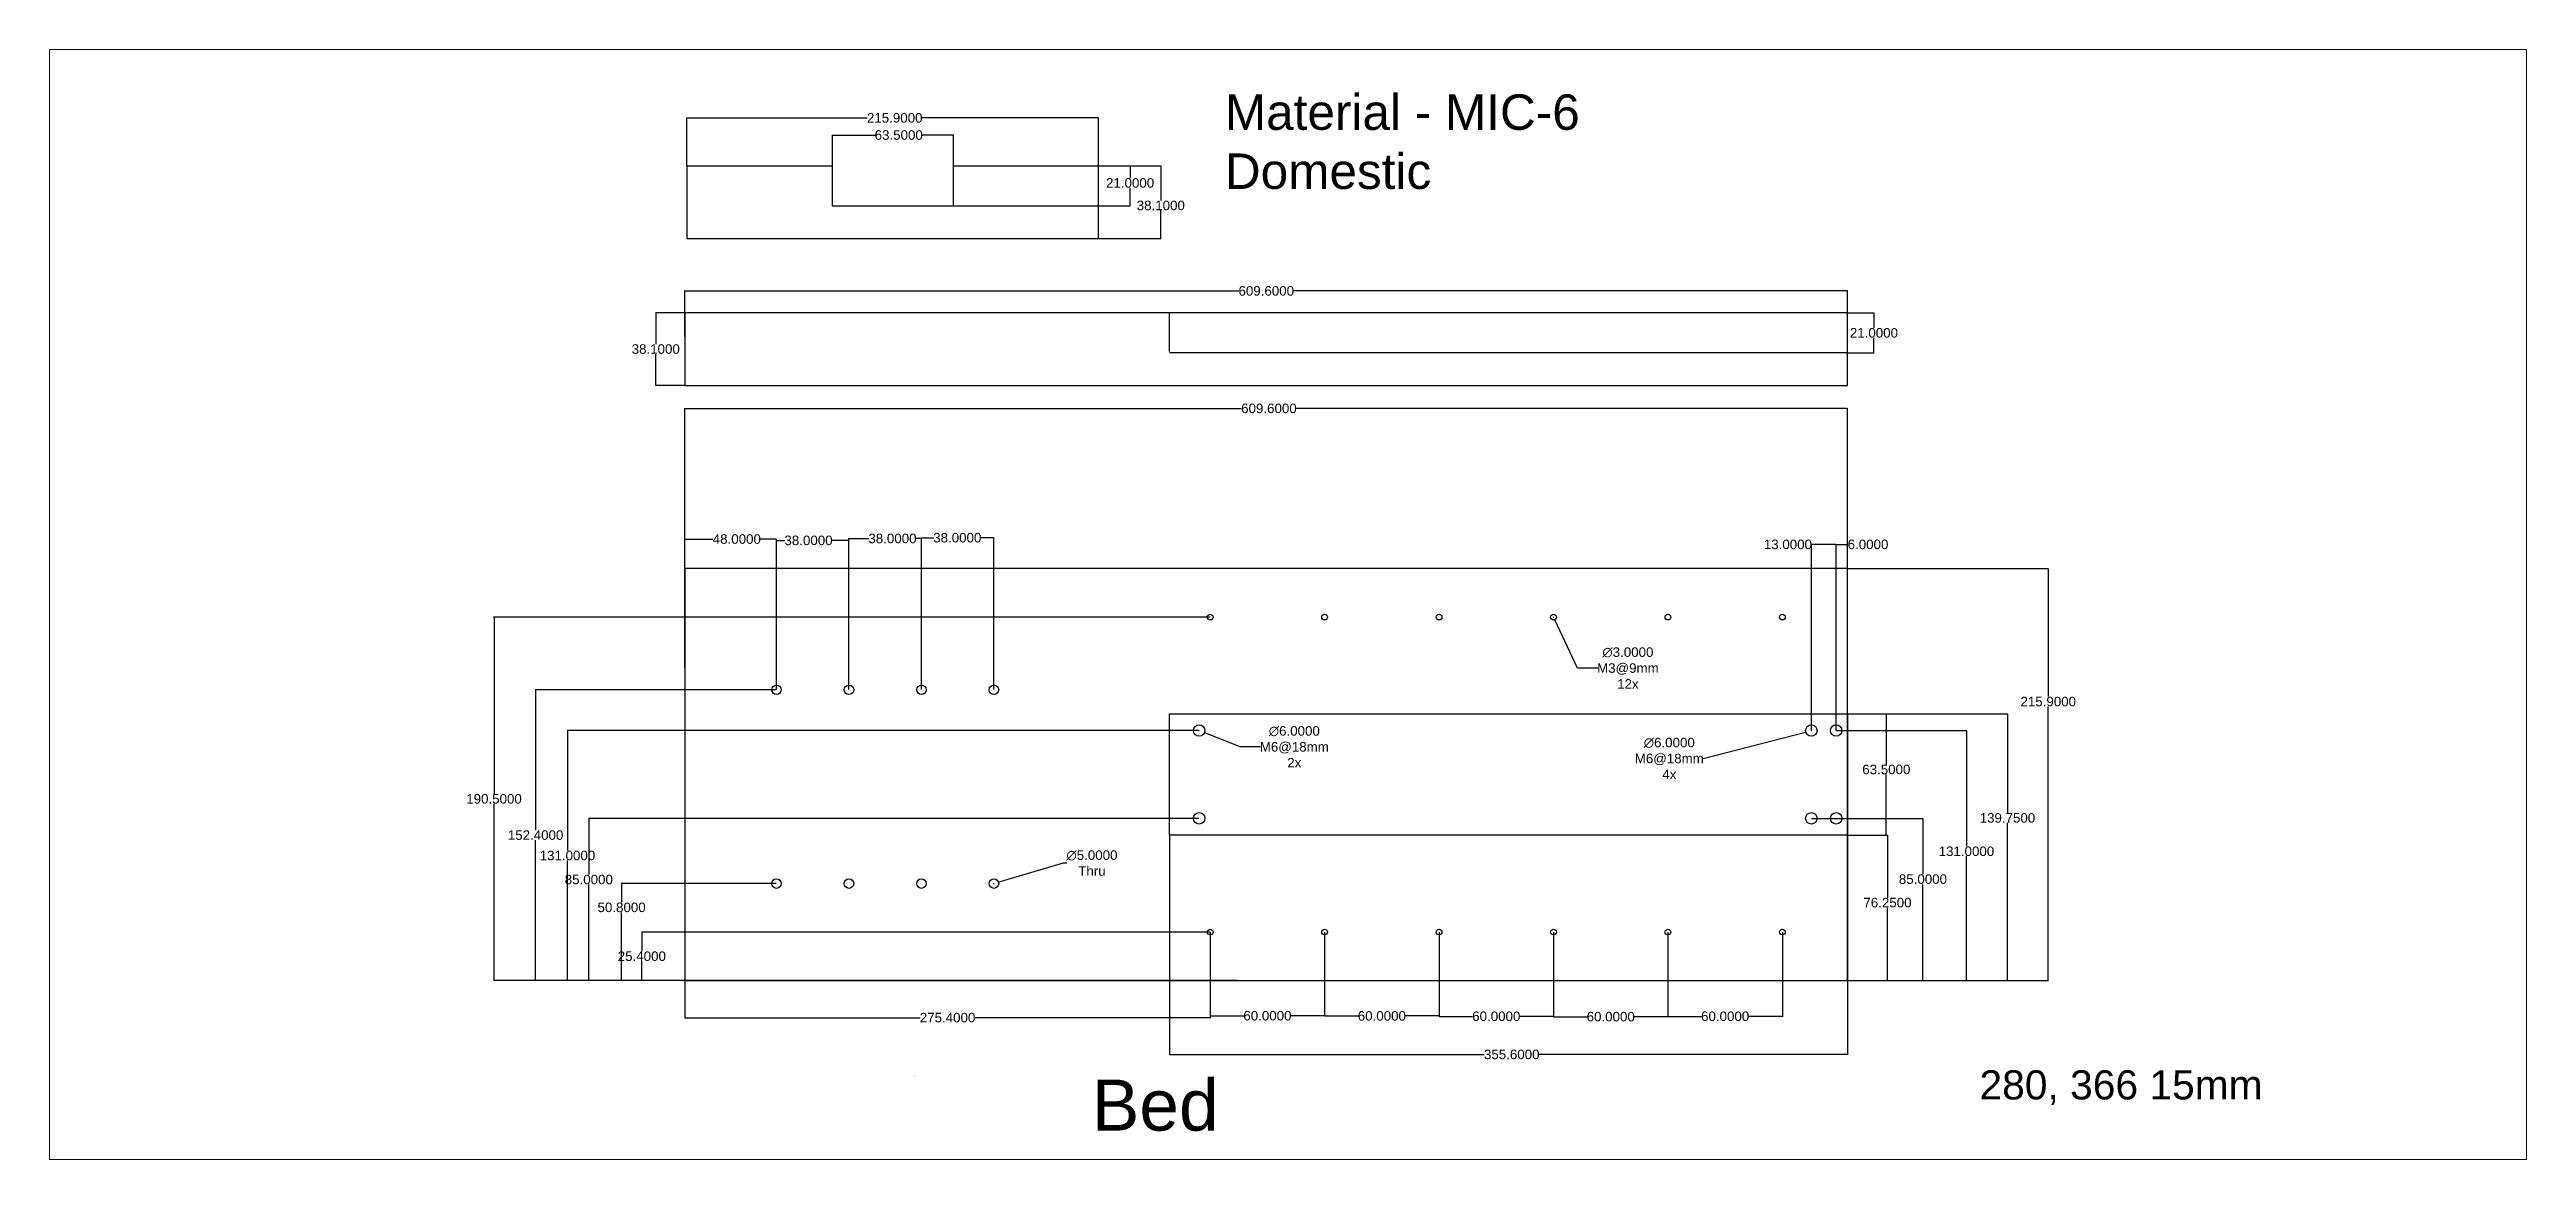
# Paper-space layout 'baseplate' of a CAD drawing. Header units: inches. Extents: x 1.1 to 8.83, y 2.07 to 5.53.
# The model-space entities are those that its viewports show. They can reach past a viewport. Long polylines and large blocks are cut down to what shows.
import ezdxf

# ---------------------------------------------------------------- set-up
doc = ezdxf.new("R2010")
doc.units = ezdxf.units.IN
doc.header["$MEASUREMENT"] = 0
doc.header["$PDMODE"] = 96
doc.linetypes.add('ACAD_ISO02W100', pattern=[15, 12, -3])
doc.styles.get("Standard").update_dxf_attribs({"font": 'arial.ttf'})
doc.dimstyles.get("Standard").update_dxf_attribs({"dimtxt": 5, "dimasz": 0.18, "dimexe": 0.18, "dimexo": 0.0625, "dimgap": 0.09, "dimtad": 0, "dimtih": 1, "dimtoh": 1, "dimdec": 4, "dimzin": 0, "dimdsep": 46, "dimtxsty": 'Standard', "dimcen": 0.09, "dimadec": 0, "dimazin": 0, "dimtfac": 1, "dimtdec": 4, "dimtofl": 0, "dimtmove": 0, "dimatfit": 3, "dimfxl": 1, "dimtolj": 1, "dimtzin": 0, "dimlwd": 30, "dimarcsym": 0})

psp = doc.layouts.new('baseplate')

msp = doc.modelspace()

# ---------------------------------------------------------------- texts
at = {"attachment_point": 1}
for s, width, heights, insert, char_height in [('Material - MIC-6 \\PDomestic', 248.0355915, [64.34853], (343.09935, 1089.5414), 18.5854156), ('Bed', 350.8638409, [0], (180.301, 574.8331), 0.2)]:
    msp.add_mtext_dynamic_manual_height_columns(s, width=width, gutter_width=1, heights=heights, dxfattribs=dict(at, insert=insert, char_height=char_height))
at = {"insert": (273.29678, 573.06711), "char_height": 26.77533, "width": 197.4866162, "attachment_point": 1}
msp.add_mtext('Bed', dxfattribs=at)
note = msp.add_mtext_dynamic_manual_height_columns('280, 366 15mm\\P', width=197.3300659, gutter_width=1, heights=[1.82593, 0], dxfattribs=dict(insert=(713.80005, 577.92618), char_height=15.2943831, attachment_point=2))

# ---------------------------------------------------------------- blocks, each defined once
blk = doc.blocks.new('*U6')
blk.add_circle((0, 0), 2.5)
blk = doc.blocks.new('*U7')
at = {"color": 0, "linetype": 'ByBlock', "lineweight": -2, "transparency": 16777216}
for p in [(108, 677), (146, 677), (184, 677), (222, 677)]:
    blk.add_blockref('*U6', p, dxfattribs=at)
blk = doc.blocks.new('*U8')
blk.add_circle((0, 0), 2.5)
blk = doc.blocks.new('*U9')
at = {"color": 0, "linetype": 'ByBlock', "lineweight": -2, "transparency": 16777216}
for p in [(108, 789), (146, 789), (184, 789), (222, 789)]:
    blk.add_blockref('*U8', p, dxfattribs=at)
blk = doc.blocks.new('*D25')
at = {"color": 0, "lineweight": -2, "transparency": 16777216}
for p, q in [((1074, 636.9), (1074, 598.2)), ((1055, 631.5), (1055, 598.2))]:
    blk.add_line(p, q, dxfattribs=at)
at = {"color": 0, "lineweight": 30, "transparency": 16777216}
for p, q in [((1055, 598.4), (1053.4, 598.4)), ((1073.8, 598.4), (1055.1, 598.4))]:
    blk.add_line(p, q, dxfattribs=at)
at = {"color": 0, "transparency": 16777216}
for points in [[(1055.1, 598.4), (1055.1, 598.4), (1055, 598.4)], [(1073.8, 598.4), (1073.8, 598.4), (1074, 598.4)]]:
    blk.add_solid(points, dxfattribs=at)
at = {"layer": 'Defpoints', "color": 0, "transparency": 16777216}
for p in [(1074, 636.9), (1055, 631.5), (1055, 598.4)]:
    blk.add_point(p, dxfattribs=at)
at = {"color": 0, "transparency": 16777216, "insert": (1041.3, 598.4), "char_height": 5, "attachment_point": 5}
blk.add_mtext('\\A1;19.0000', dxfattribs=at)
blk = doc.blocks.new('*U31')
blk.add_circle((0, 0), 1.5)
blk = doc.blocks.new('*U32')
at = {"color": 0, "linetype": 'ByBlock', "lineweight": -2, "transparency": 16777216}
for p in [(349.6, 650), (409.6, 650), (469.6, 650), (529.6, 650), (589.6, 650), (649.6, 650)]:
    blk.add_blockref('*U31', p, dxfattribs=at)
blk = doc.blocks.new('*U33')
blk.add_circle((1.2625, 0), 1.5)
blk = doc.blocks.new('*U34')
at = {"color": 0, "linetype": 'ByBlock', "lineweight": -2, "transparency": 16777216}
for p in [(349.6, 816), (409.6, 816), (469.6, 816), (529.6, 816), (589.6, 816), (649.6, 816)]:
    blk.add_blockref('*U33', p, dxfattribs=at)
blk = doc.blocks.new('*U35')
blk.add_circle((0, 0), 3)
blk = doc.blocks.new('*U36')
at = {"color": 0, "linetype": 'ByBlock', "lineweight": -2, "transparency": 16777216, "rotation": 270}
for p in [(329.6, 756), (329.6, 710)]:
    blk.add_blockref('*U35', p, dxfattribs=at)
blk = doc.blocks.new('*D37')
at = {"color": 0, "lineweight": -2, "transparency": 16777216}
for p, q in [((60, 841.1), (60, 925.1)), ((669.6, 841.1), (669.6, 925.1))]:
    blk.add_line(p, q, dxfattribs=at)
at = {"color": 0, "lineweight": 30, "transparency": 16777216}
for p, q in [((60.2, 924.9), (351.8, 924.9)), ((669.4, 924.9), (380.5, 924.9))]:
    blk.add_line(p, q, dxfattribs=at)
at = {"color": 0, "transparency": 16777216}
for points in [[(60.2, 924.9), (60.2, 924.9), (60, 924.9)], [(669.4, 924.9), (669.4, 924.9), (669.6, 924.9)]]:
    blk.add_solid(points, dxfattribs=at)
at = {"layer": 'Defpoints', "color": 0, "transparency": 16777216}
for p in [(60, 924.9), (60, 841), (669.6, 841)]:
    blk.add_point(p, dxfattribs=at)
at = {"color": 0, "transparency": 16777216, "insert": (366.2, 924.9), "char_height": 5, "attachment_point": 5}
blk.add_mtext('\\A1;609.6000', dxfattribs=at)
blk = doc.blocks.new('*D38')
at = {"color": 0, "lineweight": -2, "transparency": 16777216}
for p, q in [((60, 789.1), (60, 856.6)), ((108, 777.5), (108, 856.6))]:
    blk.add_line(p, q, dxfattribs=at)
at = {"color": 0, "lineweight": 30, "transparency": 16777216}
for p, q in [((60.2, 856.4), (74.7, 856.4)), ((107.8, 856.4), (99.7, 856.4))]:
    blk.add_line(p, q, dxfattribs=at)
at = {"color": 0, "transparency": 16777216}
for points in [[(60.2, 856.4), (60.2, 856.3), (60, 856.4)], [(107.8, 856.4), (107.8, 856.3), (108, 856.4)]]:
    blk.add_solid(points, dxfattribs=at)
at = {"layer": 'Defpoints', "color": 0, "transparency": 16777216}
for p in [(60, 856.4), (60, 789), (108, 777.4)]:
    blk.add_point(p, dxfattribs=at)
at = {"color": 0, "transparency": 16777216, "insert": (87.2, 856.4), "char_height": 5, "attachment_point": 5}
blk.add_mtext('\\A1;48.0000', dxfattribs=at)
blk = doc.blocks.new('*D39')
at = {"color": 0, "lineweight": -2, "transparency": 16777216}
for p, q in [((108, 777.5), (108, 855.8)), ((146, 777.5), (146, 855.8))]:
    blk.add_line(p, q, dxfattribs=at)
at = {"color": 0, "lineweight": 30, "transparency": 16777216}
for p, q in [((108.2, 855.7), (112.4, 855.7)), ((145.8, 855.7), (137.2, 855.7))]:
    blk.add_line(p, q, dxfattribs=at)
at = {"color": 0, "transparency": 16777216}
for points in [[(108.2, 855.7), (108.2, 855.6), (108, 855.7)], [(145.8, 855.7), (145.8, 855.6), (146, 855.7)]]:
    blk.add_solid(points, dxfattribs=at)
at = {"layer": 'Defpoints', "color": 0, "transparency": 16777216}
for p in [(108, 855.7), (108, 777.4), (146, 777.4)]:
    blk.add_point(p, dxfattribs=at)
at = {"color": 0, "transparency": 16777216, "insert": (124.8, 855.7), "char_height": 5, "attachment_point": 5}
blk.add_mtext('\\A1;38.0000', dxfattribs=at)
blk = doc.blocks.new('*D40')
at = {"color": 0, "lineweight": -2, "transparency": 16777216}
for p, q in [((146, 777.5), (146, 856.9)), ((184, 777.5), (184, 856.9))]:
    blk.add_line(p, q, dxfattribs=at)
at = {"color": 0, "lineweight": 30, "transparency": 16777216}
for p, q in [((146.2, 856.7), (156.4, 856.7)), ((183.8, 856.7), (181.2, 856.7))]:
    blk.add_line(p, q, dxfattribs=at)
at = {"color": 0, "transparency": 16777216}
for points in [[(146.2, 856.8), (146.2, 856.7), (146, 856.7)], [(183.8, 856.8), (183.8, 856.7), (184, 856.7)]]:
    blk.add_solid(points, dxfattribs=at)
at = {"layer": 'Defpoints', "color": 0, "transparency": 16777216}
for p in [(146, 856.7), (146, 777.4), (184, 777.4)]:
    blk.add_point(p, dxfattribs=at)
at = {"color": 0, "transparency": 16777216, "insert": (168.8, 856.7), "char_height": 5, "attachment_point": 5}
blk.add_mtext('\\A1;38.0000', dxfattribs=at)
blk = doc.blocks.new('*D41')
at = {"color": 0, "lineweight": -2, "transparency": 16777216}
for p, q in [((184, 777.5), (184, 857.3)), ((222, 777.5), (222, 857.3))]:
    blk.add_line(p, q, dxfattribs=at)
at = {"color": 0, "lineweight": 30, "transparency": 16777216}
for p, q in [((184.2, 857.1), (190.4, 857.1)), ((221.8, 857.1), (215.2, 857.1))]:
    blk.add_line(p, q, dxfattribs=at)
at = {"color": 0, "transparency": 16777216}
for points in [[(184.2, 857.1), (184.2, 857.1), (184, 857.1)], [(221.8, 857.1), (221.8, 857.1), (222, 857.1)]]:
    blk.add_solid(points, dxfattribs=at)
at = {"layer": 'Defpoints', "color": 0, "transparency": 16777216}
for p in [(222, 857.1), (184, 777.4), (222, 777.4)]:
    blk.add_point(p, dxfattribs=at)
at = {"color": 0, "transparency": 16777216, "insert": (202.8, 857.1), "char_height": 5, "attachment_point": 5}
blk.add_mtext('\\A1;38.0000', dxfattribs=at)
blk = doc.blocks.new('*D42')
at = {"color": 0, "lineweight": -2, "transparency": 16777216}
for p, q in [((329.5, 710), (9.5, 710)), ((349.4, 625), (9.5, 625))]:
    blk.add_line(p, q, dxfattribs=at)
at = {"color": 0, "lineweight": 30, "transparency": 16777216}
for p, q in [((9.6, 709.8), (9.6, 680.6)), ((9.6, 625.2), (9.6, 675.3))]:
    blk.add_line(p, q, dxfattribs=at)
at = {"color": 0, "transparency": 16777216}
for points in [[(9.6, 709.8), (9.7, 709.8), (9.6, 710)], [(9.6, 625.2), (9.7, 625.2), (9.6, 625)]]:
    blk.add_solid(points, dxfattribs=at)
at = {"layer": 'Defpoints', "color": 0, "transparency": 16777216}
for p in [(329.6, 710), (9.6, 625), (349.5, 625)]:
    blk.add_point(p, dxfattribs=at)
at = {"color": 0, "transparency": 16777216, "insert": (9.6, 677.9), "char_height": 5, "attachment_point": 5}
blk.add_mtext('\\A1;85.0000', dxfattribs=at)
blk = doc.blocks.new('*D43')
at = {"color": 0, "lineweight": -2, "transparency": 16777216}
for p, q in [((650.7, 710), (709.3, 710)), ((656.7, 625), (709.3, 625))]:
    blk.add_line(p, q, dxfattribs=at)
at = {"color": 0, "lineweight": 30, "transparency": 16777216}
for p, q in [((709.1, 709.8), (709.1, 680.7)), ((709.1, 625.2), (709.1, 675.4))]:
    blk.add_line(p, q, dxfattribs=at)
at = {"color": 0, "transparency": 16777216}
for points in [[(709.1, 709.8), (709.1, 709.8), (709.1, 710)], [(709.1, 625.2), (709.1, 625.2), (709.1, 625)]]:
    blk.add_solid(points, dxfattribs=at)
at = {"layer": 'Defpoints', "color": 0, "transparency": 16777216}
for p in [(650.6, 710), (656.6, 625), (709.1, 625)]:
    blk.add_point(p, dxfattribs=at)
at = {"color": 0, "transparency": 16777216, "insert": (709.1, 678.1), "char_height": 5, "attachment_point": 5}
blk.add_mtext('\\A1;85.0000', dxfattribs=at)
blk = doc.blocks.new('*D44')
at = {"color": 0, "lineweight": -2, "transparency": 16777216}
for p, q in [((663.7, 756), (732.1, 756)), ((669.7, 625), (732.1, 625))]:
    blk.add_line(p, q, dxfattribs=at)
at = {"color": 0, "lineweight": 30, "transparency": 16777216}
for p, q in [((731.9, 755.8), (731.9, 695.4)), ((731.9, 625.2), (731.9, 690.1))]:
    blk.add_line(p, q, dxfattribs=at)
at = {"color": 0, "transparency": 16777216}
for points in [[(731.9, 755.8), (731.9, 755.8), (731.9, 756)], [(731.9, 625.2), (731.9, 625.2), (731.9, 625)]]:
    blk.add_solid(points, dxfattribs=at)
at = {"layer": 'Defpoints', "color": 0, "transparency": 16777216}
for p in [(663.6, 756), (669.6, 625), (731.9, 625)]:
    blk.add_point(p, dxfattribs=at)
at = {"color": 0, "transparency": 16777216, "insert": (731.9, 692.7), "char_height": 5, "attachment_point": 5}
blk.add_mtext('\\A1;131.0000', dxfattribs=at)
blk = doc.blocks.new('*D45')
at = {"color": 0, "lineweight": -2, "transparency": 16777216}
for p, q in [((663.6, 756.1), (663.6, 853.7)), ((669.6, 756.1), (669.6, 853.7))]:
    blk.add_line(p, q, dxfattribs=at)
at = {"color": 0, "lineweight": 30, "transparency": 16777216}
for p, q in [((663.8, 853.6), (669.4, 853.6)), ((669.6, 853.6), (669.8, 853.6))]:
    blk.add_line(p, q, dxfattribs=at)
at = {"color": 0, "transparency": 16777216}
for points in [[(663.8, 853.6), (663.8, 853.5), (663.6, 853.6)], [(669.4, 853.6), (669.4, 853.5), (669.6, 853.6)]]:
    blk.add_solid(points, dxfattribs=at)
at = {"layer": 'Defpoints', "color": 0, "transparency": 16777216}
for p in [(669.6, 853.6), (663.6, 756), (669.6, 756)]:
    blk.add_point(p, dxfattribs=at)
at = {"color": 0, "transparency": 16777216, "insert": (680.3, 853.6), "char_height": 5, "attachment_point": 5}
blk.add_mtext('\\A1;6.0000', dxfattribs=at)
blk = doc.blocks.new('*D46')
at = {"color": 0, "lineweight": 30, "transparency": 16777216}
for p, q in [((650.6, 853.6), (650.4, 853.6)), ((663.4, 853.6), (650.8, 853.6))]:
    blk.add_line(p, q, dxfattribs=at)
at = {"color": 0, "lineweight": -2, "transparency": 16777216}
for p, q in [((650.6, 756.1), (650.6, 853.7)), ((663.6, 756.1), (663.6, 853.7))]:
    blk.add_line(p, q, dxfattribs=at)
at = {"color": 0, "transparency": 16777216}
for points in [[(650.8, 853.6), (650.8, 853.5), (650.6, 853.6)], [(663.4, 853.6), (663.4, 853.5), (663.6, 853.6)]]:
    blk.add_solid(points, dxfattribs=at)
at = {"layer": 'Defpoints', "color": 0, "transparency": 16777216}
for p in [(650.6, 853.6), (650.6, 756), (663.6, 756)]:
    blk.add_point(p, dxfattribs=at)
at = {"color": 0, "transparency": 16777216, "insert": (638.3, 853.6), "char_height": 5, "attachment_point": 5}
blk.add_mtext('\\A1;13.0000', dxfattribs=at)
blk = doc.blocks.new('*D47')
at = {"color": 0, "lineweight": -2, "transparency": 16777216}
for p, q in [((107.9, 675.8), (26.6, 675.8)), ((107.9, 625), (26.6, 625))]:
    blk.add_line(p, q, dxfattribs=at)
at = {"color": 0, "lineweight": 30, "transparency": 16777216}
for p, q in [((26.8, 675.6), (26.8, 666)), ((26.8, 625.2), (26.8, 660.7))]:
    blk.add_line(p, q, dxfattribs=at)
at = {"color": 0, "transparency": 16777216}
for points in [[(26.8, 675.6), (26.8, 675.6), (26.8, 675.8)], [(26.8, 625.2), (26.8, 625.2), (26.8, 625)]]:
    blk.add_solid(points, dxfattribs=at)
at = {"layer": 'Defpoints', "color": 0, "transparency": 16777216}
for p in [(108, 675.8), (26.8, 625), (108, 625)]:
    blk.add_point(p, dxfattribs=at)
at = {"color": 0, "transparency": 16777216, "insert": (26.8, 663.3), "char_height": 5, "attachment_point": 5}
blk.add_mtext('\\A1;50.8000', dxfattribs=at)
blk = doc.blocks.new('*D48')
at = {"color": 0, "lineweight": -2, "transparency": 16777216}
for p, q in [((329.5, 756), (-1.8, 756)), ((327, 625), (-1.8, 625))]:
    blk.add_line(p, q, dxfattribs=at)
at = {"color": 0, "lineweight": 30, "transparency": 16777216}
for p, q in [((-1.6, 755.8), (-1.6, 693.1)), ((-1.6, 625.2), (-1.6, 687.9))]:
    blk.add_line(p, q, dxfattribs=at)
at = {"color": 0, "transparency": 16777216}
for points in [[(-1.7, 755.8), (-1.6, 755.8), (-1.6, 756)], [(-1.7, 625.2), (-1.6, 625.2), (-1.6, 625)]]:
    blk.add_solid(points, dxfattribs=at)
at = {"layer": 'Defpoints', "color": 0, "transparency": 16777216}
for p in [(329.5, 756), (-1.6, 625), (327.1, 625)]:
    blk.add_point(p, dxfattribs=at)
at = {"color": 0, "transparency": 16777216, "insert": (-1.6, 690.5), "char_height": 5, "attachment_point": 5}
blk.add_mtext('\\A1;131.0000', dxfattribs=at)
blk = doc.blocks.new('*D63')
at = {"color": 0, "lineweight": -2, "transparency": 16777216}
for p, q in [((60, 962.4), (60, 986.7)), ((669.6, 962.4), (669.6, 986.7))]:
    blk.add_line(p, q, dxfattribs=at)
at = {"color": 0, "lineweight": 30, "transparency": 16777216}
for p, q in [((60.2, 986.5), (350.4, 986.5)), ((669.4, 986.5), (379.2, 986.5))]:
    blk.add_line(p, q, dxfattribs=at)
at = {"color": 0, "transparency": 16777216}
for points in [[(60.2, 986.5), (60.2, 986.5), (60, 986.5)], [(669.4, 986.5), (669.4, 986.5), (669.6, 986.5)]]:
    blk.add_solid(points, dxfattribs=at)
at = {"layer": 'Defpoints', "color": 0, "transparency": 16777216}
for p in [(669.6, 986.5), (60, 962.3), (669.6, 962.3)]:
    blk.add_point(p, dxfattribs=at)
at = {"color": 0, "transparency": 16777216, "insert": (364.8, 986.5), "char_height": 5, "attachment_point": 5}
blk.add_mtext('\\A1;609.6000', dxfattribs=at)
blk = doc.blocks.new('*D64')
at = {"color": 0, "lineweight": -2, "transparency": 16777216}
for p, q in [((515.3, 815.5), (515.5, 815.5)), ((515.4, 815.4), (515.4, 815.6))]:
    blk.add_line(p, q, dxfattribs=at)
at = {"color": 0, "lineweight": 30, "transparency": 16777216}
for p, q in [((528, 788.8), (516.1, 814)), ((538.7, 788.8), (528, 788.8))]:
    blk.add_line(p, q, dxfattribs=at)
at = {"color": 0, "transparency": 16777216}
blk.add_solid([(516.1, 814), (516.1, 814), (516, 814.1)], dxfattribs=at)
at = {"layer": 'Defpoints', "color": 0, "transparency": 16777216}
for p in [(514.8, 816.9), (516, 814.1)]:
    blk.add_point(p, dxfattribs=at)
at = {"color": 0, "transparency": 16777216, "insert": (554.4, 788.8), "char_height": 5, "attachment_point": 5}
blk.add_mtext('\\A1;∅3.0000\\PM3@9mm\\P12x', dxfattribs=at)
blk = doc.blocks.new('*D66')
at = {"color": 0, "lineweight": -2, "transparency": 16777216}
for p, q in [((221.9, 675.8), (222.1, 675.8)), ((222, 675.7), (222, 675.9))]:
    blk.add_line(p, q, dxfattribs=at)
at = {"color": 0, "lineweight": 30, "transparency": 16777216}
for p, q in [((258.3, 686.5), (224.6, 676.6)), ((260.3, 686.5), (258.3, 686.5))]:
    blk.add_line(p, q, dxfattribs=at)
at = {"color": 0, "transparency": 16777216}
blk.add_solid([(224.6, 676.6), (224.6, 676.5), (224.4, 676.5)], dxfattribs=at)
at = {"layer": 'Defpoints', "color": 0, "transparency": 16777216}
for p in [(224.4, 676.5), (219.6, 675.1)]:
    blk.add_point(p, dxfattribs=at)
at = {"color": 0, "transparency": 16777216, "insert": (273.4, 686.5), "char_height": 5, "attachment_point": 5}
blk.add_mtext('\\A1;∅5.0000\\PThru ', dxfattribs=at)
blk = doc.blocks.new('*D68')
at = {"color": 0, "lineweight": -2, "transparency": 16777216}
for p, q in [((329.5, 756), (329.7, 756)), ((329.6, 755.9), (329.6, 756.1))]:
    blk.add_line(p, q, dxfattribs=at)
at = {"color": 0, "lineweight": 30, "transparency": 16777216}
for p, q in [((351.2, 747.5), (332.6, 754.8)), ((361.8, 747.5), (351.2, 747.5))]:
    blk.add_line(p, q, dxfattribs=at)
at = {"color": 0, "transparency": 16777216}
blk.add_solid([(332.6, 754.9), (332.5, 754.8), (332.4, 754.9)], dxfattribs=at)
at = {"layer": 'Defpoints', "color": 0, "transparency": 16777216}
for p in [(326.8, 757.1), (332.4, 754.9)]:
    blk.add_point(p, dxfattribs=at)
at = {"color": 0, "transparency": 16777216, "insert": (379.5, 747.5), "char_height": 5, "attachment_point": 5}
blk.add_mtext('\\A1;∅6.0000\\PM6@18mm\\P2x', dxfattribs=at)
blk = doc.blocks.new('*D70')
at = {"color": 0, "lineweight": 30, "transparency": 16777216}
blk.add_line((593.8, 741.4), (647.5, 755.2), dxfattribs=at)
at = {"color": 0, "lineweight": -2, "transparency": 16777216}
for p, q in [((650.5, 756), (650.7, 756)), ((650.6, 755.9), (650.6, 756.1))]:
    blk.add_line(p, q, dxfattribs=at)
at = {"color": 0, "transparency": 16777216}
blk.add_solid([(647.5, 755.2), (647.5, 755.2), (647.7, 755.3)], dxfattribs=at)
at = {"layer": 'Defpoints', "color": 0, "transparency": 16777216}
for p in [(647.7, 755.3), (653.5, 756.7)]:
    blk.add_point(p, dxfattribs=at)
at = {"color": 0, "transparency": 16777216, "insert": (576.1, 741.4), "char_height": 5, "attachment_point": 5}
blk.add_mtext('\\A1;∅6.0000\\PM6@18mm\\P4x', dxfattribs=at)
blk = doc.blocks.new('*D80')
at = {"color": 0, "lineweight": -2, "transparency": 16777216}
for p, q in [((335.3, 650.4), (37.2, 650.4)), ((349.5, 625), (37.2, 625))]:
    blk.add_line(p, q, dxfattribs=at)
at = {"color": 0, "lineweight": 30, "transparency": 16777216}
for p, q in [((37.4, 650.2), (37.4, 640.3)), ((37.4, 625.2), (37.4, 635.1))]:
    blk.add_line(p, q, dxfattribs=at)
at = {"color": 0, "transparency": 16777216}
for points in [[(37.3, 650.2), (37.4, 650.2), (37.4, 650.4)], [(37.3, 625.2), (37.4, 625.2), (37.4, 625)]]:
    blk.add_solid(points, dxfattribs=at)
at = {"layer": 'Defpoints', "color": 0, "transparency": 16777216}
for p in [(335.4, 650.4), (37.4, 625), (349.6, 625)]:
    blk.add_point(p, dxfattribs=at)
at = {"color": 0, "transparency": 16777216, "insert": (37.4, 637.7), "char_height": 5, "attachment_point": 5}
blk.add_mtext('\\A1;25.4000', dxfattribs=at)
blk = doc.blocks.new('*D81')
at = {"color": 0, "lineweight": -2, "transparency": 16777216}
for p, q in [((335.3, 815.5), (-40.3, 815.5)), ((59.9, 625), (-40.3, 625))]:
    blk.add_line(p, q, dxfattribs=at)
at = {"color": 0, "lineweight": 30, "transparency": 16777216}
for p, q in [((-40.1, 815.3), (-40.1, 722.9)), ((-40.1, 625.2), (-40.1, 717.6))]:
    blk.add_line(p, q, dxfattribs=at)
at = {"color": 0, "transparency": 16777216}
for points in [[(-40.1, 815.3), (-40, 815.3), (-40.1, 815.5)], [(-40.1, 625.2), (-40, 625.2), (-40.1, 625)]]:
    blk.add_solid(points, dxfattribs=at)
at = {"layer": 'Defpoints', "color": 0, "transparency": 16777216}
for p in [(335.4, 815.5), (-40.1, 625), (60, 625)]:
    blk.add_point(p, dxfattribs=at)
at = {"color": 0, "transparency": 16777216, "insert": (-40.1, 720.2), "char_height": 5, "attachment_point": 5}
blk.add_mtext('\\A1;190.5000', dxfattribs=at)
blk = doc.blocks.new('*D82')
at = {"color": 0, "lineweight": -2, "transparency": 16777216}
for p, q in [((107.9, 777.4), (-18.5, 777.4)), ((59.9, 625), (-18.5, 625))]:
    blk.add_line(p, q, dxfattribs=at)
at = {"color": 0, "lineweight": 30, "transparency": 16777216}
for p, q in [((-18.3, 777.2), (-18.3, 703.8)), ((-18.3, 625.2), (-18.3, 698.6))]:
    blk.add_line(p, q, dxfattribs=at)
at = {"color": 0, "transparency": 16777216}
for points in [[(-18.3, 777.2), (-18.3, 777.2), (-18.3, 777.4)], [(-18.3, 625.2), (-18.3, 625.2), (-18.3, 625)]]:
    blk.add_solid(points, dxfattribs=at)
at = {"layer": 'Defpoints', "color": 0, "transparency": 16777216}
for p in [(108, 777.4), (-18.3, 625), (60, 625)]:
    blk.add_point(p, dxfattribs=at)
at = {"color": 0, "transparency": 16777216, "insert": (-18.3, 701.2), "char_height": 5, "attachment_point": 5}
blk.add_mtext('\\A1;152.4000', dxfattribs=at)
blk = doc.blocks.new('*D85')
at = {"color": 0, "lineweight": -2, "transparency": 16777216}
for p, q in [((669.7, 840.9), (775, 840.9)), ((669.7, 625), (775, 625))]:
    blk.add_line(p, q, dxfattribs=at)
at = {"color": 0, "lineweight": 30, "transparency": 16777216}
for p, q in [((774.8, 840.7), (774.8, 773.8)), ((774.8, 625.2), (774.8, 768.5))]:
    blk.add_line(p, q, dxfattribs=at)
at = {"color": 0, "transparency": 16777216}
for points in [[(774.8, 840.7), (774.8, 840.7), (774.8, 840.9)], [(774.8, 625.2), (774.8, 625.2), (774.8, 625)]]:
    blk.add_solid(points, dxfattribs=at)
at = {"layer": 'Defpoints', "color": 0, "transparency": 16777216}
for p in [(669.6, 840.9), (669.6, 625), (774.8, 625)]:
    blk.add_point(p, dxfattribs=at)
at = {"color": 0, "transparency": 16777216, "insert": (774.8, 771.2), "char_height": 5, "attachment_point": 5}
blk.add_mtext('\\A1;215.9000', dxfattribs=at)
blk = doc.blocks.new('*D89')
at = {"color": 0, "lineweight": -2, "transparency": 16777216}
for p, q in [((335.4, 650.3), (335.4, 605.3)), ((60, 624.9), (60, 605.3))]:
    blk.add_line(p, q, dxfattribs=at)
at = {"color": 0, "lineweight": 30, "transparency": 16777216}
for p, q in [((60.2, 605.5), (183.3, 605.5)), ((335.2, 605.5), (212.1, 605.5))]:
    blk.add_line(p, q, dxfattribs=at)
at = {"color": 0, "transparency": 16777216}
for points in [[(60.2, 605.5), (60.2, 605.5), (60, 605.5)], [(335.2, 605.5), (335.2, 605.5), (335.4, 605.5)]]:
    blk.add_solid(points, dxfattribs=at)
at = {"layer": 'Defpoints', "color": 0, "transparency": 16777216}
for p in [(335.4, 650.4), (60, 625), (60, 605.5)]:
    blk.add_point(p, dxfattribs=at)
at = {"color": 0, "transparency": 16777216, "insert": (197.7, 605.5), "char_height": 5, "attachment_point": 5}
blk.add_mtext('\\A1;275.4000', dxfattribs=at)
blk = doc.blocks.new('*D90')
at = {"color": 0, "lineweight": -2, "transparency": 16777216}
for p, q in [((335.4, 650.3), (335.4, 606.3)), ((395.4, 650.3), (395.4, 606.3))]:
    blk.add_line(p, q, dxfattribs=at)
at = {"color": 0, "lineweight": 30, "transparency": 16777216}
for p, q in [((335.6, 606.5), (353, 606.5)), ((395.2, 606.5), (377.8, 606.5))]:
    blk.add_line(p, q, dxfattribs=at)
at = {"color": 0, "transparency": 16777216}
for points in [[(335.6, 606.5), (335.6, 606.5), (335.4, 606.5)], [(395.2, 606.5), (395.2, 606.5), (395.4, 606.5)]]:
    blk.add_solid(points, dxfattribs=at)
at = {"layer": 'Defpoints', "color": 0, "transparency": 16777216}
for p in [(335.4, 650.4), (395.4, 650.4), (395.4, 606.5)]:
    blk.add_point(p, dxfattribs=at)
at = {"color": 0, "transparency": 16777216, "insert": (365.4, 606.5), "char_height": 5, "attachment_point": 5}
blk.add_mtext('\\A1;60.0000', dxfattribs=at)
blk = doc.blocks.new('*D91')
at = {"color": 0, "lineweight": -2, "transparency": 16777216}
for p, q in [((395.4, 650.3), (395.4, 606.3)), ((455.4, 650.3), (455.4, 606.3))]:
    blk.add_line(p, q, dxfattribs=at)
at = {"color": 0, "lineweight": 30, "transparency": 16777216}
for p, q in [((395.6, 606.4), (413, 606.4)), ((455.2, 606.4), (437.8, 606.4))]:
    blk.add_line(p, q, dxfattribs=at)
at = {"color": 0, "transparency": 16777216}
for points in [[(395.6, 606.5), (395.6, 606.4), (395.4, 606.4)], [(455.2, 606.5), (455.2, 606.4), (455.4, 606.4)]]:
    blk.add_solid(points, dxfattribs=at)
at = {"layer": 'Defpoints', "color": 0, "transparency": 16777216}
for p in [(395.4, 650.4), (455.4, 650.4), (395.4, 606.4)]:
    blk.add_point(p, dxfattribs=at)
at = {"color": 0, "transparency": 16777216, "insert": (425.4, 606.4), "char_height": 5, "attachment_point": 5}
blk.add_mtext('\\A1;60.0000', dxfattribs=at)
blk = doc.blocks.new('*D92')
at = {"color": 0, "lineweight": -2, "transparency": 16777216}
for p, q in [((455.4, 650.3), (455.4, 606)), ((515.4, 650.3), (515.4, 606))]:
    blk.add_line(p, q, dxfattribs=at)
at = {"color": 0, "lineweight": 30, "transparency": 16777216}
for p, q in [((455.6, 606.2), (473, 606.2)), ((515.2, 606.2), (497.8, 606.2))]:
    blk.add_line(p, q, dxfattribs=at)
at = {"color": 0, "transparency": 16777216}
for points in [[(455.6, 606.2), (455.6, 606.2), (455.4, 606.2)], [(515.2, 606.2), (515.2, 606.2), (515.4, 606.2)]]:
    blk.add_solid(points, dxfattribs=at)
at = {"layer": 'Defpoints', "color": 0, "transparency": 16777216}
for p in [(455.4, 650.4), (515.4, 650.4), (515.4, 606.2)]:
    blk.add_point(p, dxfattribs=at)
at = {"color": 0, "transparency": 16777216, "insert": (485.4, 606.2), "char_height": 5, "attachment_point": 5}
blk.add_mtext('\\A1;60.0000', dxfattribs=at)
blk = doc.blocks.new('*D93')
at = {"color": 0, "lineweight": -2, "transparency": 16777216}
for p, q in [((515.4, 650.3), (515.4, 605.8)), ((575.4, 650.3), (575.4, 605.8))]:
    blk.add_line(p, q, dxfattribs=at)
at = {"color": 0, "lineweight": 30, "transparency": 16777216}
for p, q in [((515.6, 606), (533, 606)), ((575.2, 606), (557.8, 606))]:
    blk.add_line(p, q, dxfattribs=at)
at = {"color": 0, "transparency": 16777216}
for points in [[(515.6, 606), (515.6, 605.9), (515.4, 606)], [(575.2, 606), (575.2, 605.9), (575.4, 606)]]:
    blk.add_solid(points, dxfattribs=at)
at = {"layer": 'Defpoints', "color": 0, "transparency": 16777216}
for p in [(515.4, 650.4), (575.4, 650.4), (515.4, 606)]:
    blk.add_point(p, dxfattribs=at)
at = {"color": 0, "transparency": 16777216, "insert": (545.4, 606), "char_height": 5, "attachment_point": 5}
blk.add_mtext('\\A1;60.0000', dxfattribs=at)
blk = doc.blocks.new('*D94')
at = {"color": 0, "lineweight": -2, "transparency": 16777216}
for p, q in [((575.4, 650.3), (575.4, 606)), ((635.4, 650.3), (635.4, 606))]:
    blk.add_line(p, q, dxfattribs=at)
at = {"color": 0, "lineweight": 30, "transparency": 16777216}
for p, q in [((575.6, 606.2), (593, 606.2)), ((635.2, 606.2), (617.8, 606.2))]:
    blk.add_line(p, q, dxfattribs=at)
at = {"color": 0, "transparency": 16777216}
for points in [[(575.6, 606.2), (575.6, 606.2), (575.4, 606.2)], [(635.2, 606.2), (635.2, 606.2), (635.4, 606.2)]]:
    blk.add_solid(points, dxfattribs=at)
at = {"layer": 'Defpoints', "color": 0, "transparency": 16777216}
for p in [(575.4, 650.4), (635.4, 650.4), (575.4, 606.2)]:
    blk.add_point(p, dxfattribs=at)
at = {"color": 0, "transparency": 16777216, "insert": (605.4, 606.2), "char_height": 5, "attachment_point": 5}
blk.add_mtext('\\A1;60.0000', dxfattribs=at)
blk = doc.blocks.new('*D99')
at = {"color": 0, "lineweight": -2, "transparency": 16777216}
for p, q in [((669.7, 975), (683.6, 975)), ((669.7, 954), (683.6, 954))]:
    blk.add_line(p, q, dxfattribs=at)
at = {"color": 0, "lineweight": 30, "transparency": 16777216}
for p, q in [((683.4, 974.9), (683.4, 967.2)), ((683.4, 954.2), (683.4, 961.9))]:
    blk.add_line(p, q, dxfattribs=at)
at = {"color": 0, "transparency": 16777216}
for points in [[(683.4, 974.9), (683.5, 974.9), (683.4, 975)], [(683.4, 954.2), (683.5, 954.2), (683.4, 954)]]:
    blk.add_solid(points, dxfattribs=at)
at = {"layer": 'Defpoints', "color": 0, "transparency": 16777216}
for p in [(669.6, 975), (683.4, 975), (669.6, 954)]:
    blk.add_point(p, dxfattribs=at)
at = {"color": 0, "transparency": 16777216, "insert": (683.4, 964.5), "char_height": 5, "attachment_point": 5}
blk.add_mtext('\\A1;21.0000', dxfattribs=at)
blk = doc.blocks.new('*D100')
at = {"color": 0, "lineweight": -2, "transparency": 16777216}
for p, q in [((669.7, 701.2), (690.6, 701.2)), ((669.7, 625), (690.6, 625))]:
    blk.add_line(p, q, dxfattribs=at)
at = {"color": 0, "lineweight": 30, "transparency": 16777216}
for p, q in [((690.5, 701.1), (690.5, 668.4)), ((690.5, 625.2), (690.5, 663.1))]:
    blk.add_line(p, q, dxfattribs=at)
at = {"color": 0, "transparency": 16777216}
for points in [[(690.4, 701.1), (690.5, 701.1), (690.5, 701.2)], [(690.4, 625.2), (690.5, 625.2), (690.5, 625)]]:
    blk.add_solid(points, dxfattribs=at)
at = {"layer": 'Defpoints', "color": 0, "transparency": 16777216}
for p in [(669.6, 701.2), (669.6, 625), (690.5, 625)]:
    blk.add_point(p, dxfattribs=at)
at = {"color": 0, "transparency": 16777216, "insert": (690.5, 665.8), "char_height": 5, "attachment_point": 5}
blk.add_mtext('\\A1;76.2500', dxfattribs=at)
blk = doc.blocks.new('*D101')
at = {"color": 0, "lineweight": -2, "transparency": 16777216}
for p, q in [((669.7, 764.8), (753.6, 764.8)), ((669.7, 625), (753.6, 625))]:
    blk.add_line(p, q, dxfattribs=at)
at = {"color": 0, "lineweight": 30, "transparency": 16777216}
for p, q in [((753.4, 764.6), (753.4, 712.9)), ((753.4, 625.2), (753.4, 707.6))]:
    blk.add_line(p, q, dxfattribs=at)
at = {"color": 0, "transparency": 16777216}
for points in [[(753.4, 764.6), (753.4, 764.6), (753.4, 764.8)], [(753.4, 625.2), (753.4, 625.2), (753.4, 625)]]:
    blk.add_solid(points, dxfattribs=at)
at = {"layer": 'Defpoints', "color": 0, "transparency": 16777216}
for p in [(669.6, 764.8), (669.6, 625), (753.4, 625)]:
    blk.add_point(p, dxfattribs=at)
at = {"color": 0, "transparency": 16777216, "insert": (753.4, 710.2), "char_height": 5, "attachment_point": 5}
blk.add_mtext('\\A1;139.7500', dxfattribs=at)
blk = doc.blocks.new('*D102')
at = {"color": 0, "lineweight": -2, "transparency": 16777216}
for p, q in [((59.9, 975), (44.5, 975)), ((59.9, 936.9), (44.5, 936.9))]:
    blk.add_line(p, q, dxfattribs=at)
at = {"color": 0, "lineweight": 30, "transparency": 16777216}
for p, q in [((44.7, 974.9), (44.7, 958.6)), ((44.7, 937.1), (44.7, 953.3))]:
    blk.add_line(p, q, dxfattribs=at)
at = {"color": 0, "transparency": 16777216}
for points in [[(44.7, 974.9), (44.7, 974.9), (44.7, 975)], [(44.7, 937.1), (44.7, 937.1), (44.7, 936.9)]]:
    blk.add_solid(points, dxfattribs=at)
at = {"layer": 'Defpoints', "color": 0, "transparency": 16777216}
for p in [(44.7, 975), (60, 975), (60, 936.9)]:
    blk.add_point(p, dxfattribs=at)
at = {"color": 0, "transparency": 16777216, "insert": (44.7, 956), "char_height": 5, "attachment_point": 5}
blk.add_mtext('\\A1;38.1000', dxfattribs=at)
blk = doc.blocks.new('*D103')
at = {"color": 0, "lineweight": -2, "transparency": 16777216}
for p, q in [((314, 701.2), (314, 586)), ((669.6, 701.2), (669.6, 586))]:
    blk.add_line(p, q, dxfattribs=at)
at = {"color": 0, "lineweight": 30, "transparency": 16777216}
for p, q in [((314.2, 586.2), (479.1, 586.2)), ((669.4, 586.2), (507.8, 586.2))]:
    blk.add_line(p, q, dxfattribs=at)
at = {"color": 0, "transparency": 16777216}
for points in [[(314.2, 586.2), (314.2, 586.1), (314, 586.2)], [(669.4, 586.2), (669.4, 586.1), (669.6, 586.2)]]:
    blk.add_solid(points, dxfattribs=at)
at = {"layer": 'Defpoints', "color": 0, "transparency": 16777216}
for p in [(314, 701.2), (669.6, 701.2), (314, 586.2)]:
    blk.add_point(p, dxfattribs=at)
at = {"color": 0, "transparency": 16777216, "insert": (493.5, 586.2), "char_height": 5, "attachment_point": 5}
blk.add_mtext('\\A1;355.6000', dxfattribs=at)
blk = doc.blocks.new('*D108')
at = {"color": 0, "lineweight": -2, "transparency": 16777216}
for p, q in [((669.7, 764.8), (690.1, 764.8)), ((669.7, 701.2), (690.1, 701.2))]:
    blk.add_line(p, q, dxfattribs=at)
at = {"color": 0, "lineweight": 30, "transparency": 16777216}
for p, q in [((689.9, 764.6), (689.9, 738.3)), ((689.9, 701.4), (689.9, 733))]:
    blk.add_line(p, q, dxfattribs=at)
at = {"color": 0, "transparency": 16777216}
for points in [[(689.9, 764.6), (690, 764.6), (689.9, 764.8)], [(689.9, 701.4), (690, 701.4), (689.9, 701.2)]]:
    blk.add_solid(points, dxfattribs=at)
at = {"layer": 'Defpoints', "color": 0, "transparency": 16777216}
for p in [(669.6, 764.8), (669.7, 701.2), (689.9, 701.2)]:
    blk.add_point(p, dxfattribs=at)
at = {"color": 0, "transparency": 16777216, "insert": (689.9, 735.6), "char_height": 5, "attachment_point": 5}
blk.add_mtext('\\A1;63.5000', dxfattribs=at)
blk = doc.blocks.new('*D109')
at = {"color": 0, "lineweight": -2, "transparency": 16777216}
for p, q in [((277, 1052.1), (309.7, 1052.1)), ((277, 1014), (309.7, 1014))]:
    blk.add_line(p, q, dxfattribs=at)
at = {"color": 0, "lineweight": 30, "transparency": 16777216}
for p, q in [((309.5, 1051.9), (309.5, 1033.9)), ((309.5, 1014.2), (309.5, 1028.6))]:
    blk.add_line(p, q, dxfattribs=at)
at = {"color": 0, "transparency": 16777216}
for points in [[(309.5, 1051.9), (309.6, 1051.9), (309.5, 1052.1)], [(309.5, 1014.2), (309.6, 1014.2), (309.5, 1014)]]:
    blk.add_solid(points, dxfattribs=at)
at = {"layer": 'Defpoints', "color": 0, "transparency": 16777216}
for p in [(276.9, 1052.1), (276.9, 1014), (309.5, 1014)]:
    blk.add_point(p, dxfattribs=at)
at = {"color": 0, "transparency": 16777216, "insert": (309.5, 1031.3), "char_height": 5, "attachment_point": 5}
blk.add_mtext('\\A1;38.1000', dxfattribs=at)
blk = doc.blocks.new('*D110')
at = {"color": 0, "lineweight": -2, "transparency": 16777216}
for p, q in [((61, 1052.2), (61, 1077.4)), ((276.9, 1052.2), (276.9, 1077.4))]:
    blk.add_line(p, q, dxfattribs=at)
at = {"color": 0, "lineweight": 30, "transparency": 16777216}
for p, q in [((61.2, 1077.2), (155.6, 1077.2)), ((276.7, 1077.2), (184.4, 1077.2))]:
    blk.add_line(p, q, dxfattribs=at)
at = {"color": 0, "transparency": 16777216}
for points in [[(61.2, 1077.3), (61.2, 1077.2), (61, 1077.2)], [(276.7, 1077.3), (276.7, 1077.2), (276.9, 1077.2)]]:
    blk.add_solid(points, dxfattribs=at)
at = {"layer": 'Defpoints', "color": 0, "transparency": 16777216}
for p in [(276.9, 1077.2), (61, 1052.1), (276.9, 1052.1)]:
    blk.add_point(p, dxfattribs=at)
at = {"color": 0, "transparency": 16777216, "insert": (170, 1077.2), "char_height": 5, "attachment_point": 5}
blk.add_mtext('\\A1;215.9000', dxfattribs=at)
blk = doc.blocks.new('*D111')
at = {"color": 0, "lineweight": -2, "transparency": 16777216}
for p, q in [((137.3, 1052.1), (137.3, 1068.4)), ((200.8, 1052.1), (200.8, 1068.4))]:
    blk.add_line(p, q, dxfattribs=at)
at = {"color": 0, "lineweight": 30, "transparency": 16777216}
for p, q in [((137.4, 1068.2), (159.7, 1068.2)), ((200.6, 1068.2), (184.5, 1068.2))]:
    blk.add_line(p, q, dxfattribs=at)
at = {"color": 0, "transparency": 16777216}
for points in [[(137.4, 1068.3), (137.4, 1068.2), (137.3, 1068.2)], [(200.6, 1068.3), (200.6, 1068.2), (200.8, 1068.2)]]:
    blk.add_solid(points, dxfattribs=at)
at = {"layer": 'Defpoints', "color": 0, "transparency": 16777216}
for p in [(200.8, 1068.2), (137.3, 1052.1), (200.8, 1052.1)]:
    blk.add_point(p, dxfattribs=at)
at = {"color": 0, "transparency": 16777216, "insert": (172.1, 1068.2), "char_height": 5, "attachment_point": 5}
blk.add_mtext('\\A1;63.5000', dxfattribs=at)
blk = doc.blocks.new('*D112')
at = {"color": 0, "lineweight": -2, "transparency": 16777216}
for p, q in [((200.8, 1052.1), (293.5, 1052.1)), ((200.8, 1031.1), (293.5, 1031.1))]:
    blk.add_line(p, q, dxfattribs=at)
at = {"color": 0, "lineweight": 30, "transparency": 16777216}
for p, q in [((293.4, 1051.9), (293.4, 1045.7)), ((293.4, 1031.3), (293.4, 1040.4))]:
    blk.add_line(p, q, dxfattribs=at)
at = {"color": 0, "transparency": 16777216}
for points in [[(293.3, 1051.9), (293.4, 1051.9), (293.4, 1052.1)], [(293.3, 1031.3), (293.4, 1031.3), (293.4, 1031.1)]]:
    blk.add_solid(points, dxfattribs=at)
at = {"layer": 'Defpoints', "color": 0, "transparency": 16777216}
for p in [(200.8, 1052.1), (200.8, 1031.1), (293.4, 1031.1)]:
    blk.add_point(p, dxfattribs=at)
at = {"color": 0, "transparency": 16777216, "insert": (293.4, 1043.1), "char_height": 5, "attachment_point": 5}
blk.add_mtext('\\A1;21.0000', dxfattribs=at)

# ---------------------------------------------------------------- dimensions: what is measured, and where the dimension line sits
for base, p1, p2, picture, middle in [((276.91595, 1077.2349), (61.01595, 1052.11442), (276.91595, 1052.11442), '*D110', (169.96501, 1077.2349)), ((200.76595, 1068.2482), (137.26595, 1052.05192), (200.76595, 1052.05192), '*D111', (172.12352, 1068.2482)), ((60, 924.90358), (669.6, 841), (60, 841), '*D37', (366.16752, 924.90358)), ((60, 856.37057), (108, 777.4), (60, 789), '*D38', (87.18482, 856.37057)), ((108, 855.65531), (146, 777.4), (108, 777.4), '*D39', (124.76589, 855.65531)), ((146, 856.7282), (184, 777.4), (146, 777.4), '*D40', (168.78943, 856.7282)), ((222, 857.08583), (184, 777.4), (222, 777.4), '*D41', (202.79134, 857.08583)), ((314, 586.17381), (669.6, 701.25), (314, 701.25), '*D103', (493.48724, 586.17381)), ((1054.95375, 598.39088), (1073.95375, 636.94793), (1054.95375, 631.54793), '*D25', (1041.2504, 598.39088))]:
    dim = msp.add_linear_dim(base=base, p1=p1, p2=p2, dimstyle='Standard')
    dim.commit()
    dim.dimension.update_dxf_attribs({"geometry": picture, "text_midpoint": middle, "dimtype": 160})
for base, p1, p2, picture, middle in [((293.36008, 1031.11442), (200.76595, 1052.11442), (200.76595, 1031.11442), '*D112', (293.36008, 1043.08545)), ((309.54894, 1014.01442), (276.91595, 1052.11442), (276.91595, 1014.01442), '*D109', (309.54894, 1031.29442)), ((774.81643, 625), (669.6, 840.9), (669.6, 625), '*D85', (774.81643, 771.1856)), ((731.90141, 625), (663.6, 756), (669.6, 625), '*D44', (731.90141, 692.71401)), ((753.38546, 625), (669.6, 764.75), (669.6, 625), '*D101', (753.38546, 710.23819)), ((689.94296, 701.25), (669.6, 764.75), (669.6625, 701.25), '*D108', (689.94296, 735.64457)), ((9.63893, 625), (329.6, 710), (349.475, 625), '*D42', (9.63893, 677.93468)), ((709.11541, 625), (650.6, 710), (656.6, 625), '*D43', (709.11541, 678.07146)), ((690.4605, 625), (669.6, 701.25), (669.6, 625), '*D100', (690.4605, 665.76786)), ((26.79304, 625), (108, 675.8), (108, 625), '*D47', (26.79304, 663.34475))]:
    dim = msp.add_linear_dim(base=base, p1=p1, p2=p2, angle=90, dimstyle='Standard')
    dim.commit()
    dim.dimension.update_dxf_attribs({"geometry": picture, "text_midpoint": middle, "dimtype": 160})
for base, p1, p2, picture, middle in [((669.6, 986.51883), (60, 962.33665), (669.6, 962.33665), '*D63', (364.8, 986.51883)), ((650.6, 853.55848), (663.6, 756), (650.6, 756), '*D46', (638.25292, 853.55848)), ((669.6, 853.56358), (663.6, 756), (669.6, 756), '*D45', (680.2537, 853.56358)), ((60, 605.51313), (335.4, 650.39995), (60, 625), '*D89', (197.7, 605.51313)), ((395.4, 606.50954), (335.4, 650.39995), (395.4, 650.39995), '*D90', (365.4, 606.50954)), ((395.4, 606.44381), (455.4, 650.39995), (395.4, 650.39995), '*D91', (425.4, 606.44381)), ((515.4, 606.20998), (455.4, 650.39995), (515.4, 650.39995), '*D92', (485.4, 606.20998)), ((515.4, 605.97614), (575.4, 650.39995), (515.4, 650.39995), '*D93', (545.4, 605.97614)), ((575.4, 606.20998), (635.4, 650.39995), (575.4, 650.39995), '*D94', (605.4, 606.20998))]:
    dim = msp.add_linear_dim(base=base, p1=p1, p2=p2, dimstyle='Standard')
    dim.commit()
    dim.dimension.update_dxf_attribs({"geometry": picture, "text_midpoint": middle})
for base, p1, p2, picture, middle in [((44.71778, 975.03665), (60, 936.93665), (60, 975.03665), '*D102', (44.71778, 955.98665)), ((683.43472, 975.03665), (669.6, 954.03665), (669.6, 975.03665), '*D99', (683.43472, 964.53665)), ((-40.07759, 625), (335.4, 815.5), (60, 625), '*D81', (-40.07759, 720.25)), ((-18.30316, 625), (108, 777.4), (60, 625), '*D82', (-18.30316, 701.2)), ((-1.62089, 625), (329.5375, 756), (327.1, 625), '*D48', (-1.62089, 690.5)), ((37.375546, 625), (335.399996, 650.399951), (349.6, 625), '*D80', (37.375546, 637.699976))]:
    dim = msp.add_linear_dim(base=base, p1=p1, p2=p2, angle=90, dimstyle='Standard')
    dim.commit()
    dim.dimension.update_dxf_attribs({"geometry": picture, "text_midpoint": middle})
for p1, p2, text, picture, middle in [((514.75885, 816.85607), (516.04115, 814.14393), '<>\\PM3@9mm\\P12x', '*D64', (554.42034, 788.81951)), ((326.80727, 757.09575), (332.39273, 754.90425), '<>\\PM6@18mm\\P2x', '*D68', (379.54547, 747.52613)), ((653.50512, 756.74851), (647.69488, 755.25149), '<>\\PM6@18mm\\P4x', '*D70', (593.84634, 741.3773)), ((219.60194, 675.09338), (224.39806, 676.50662), '<>\\PThru ', '*D66', (273.44321, 686.48403))]:
    dim = msp.add_diameter_dim_2p(p1=p1, p2=p2, text=text, dimstyle='Standard')
    dim.commit()
    dim.dimension.update_dxf_attribs({"geometry": picture, "text_midpoint": middle, "dimtype": 163})

# ---------------------------------------------------------------- linework, layer by layer
for p, q in [((61.01595, 1052.11442), (137.26595, 1052.11442)), ((61.01595, 1052.11442), (61.01595, 1014.01442)), ((137.26595, 1052.11442), (137.26595, 1035.01442)), ((137.26595, 1052.05192), (137.26595, 1031.11442)), ((200.76595, 1035.01442), (200.76595, 1052.11442)), ((200.76595, 1052.11442), (276.91595, 1052.11442)), ((200.76595, 1031.11442), (200.76595, 1052.11442)), ((276.91595, 1014.01442), (276.91595, 1052.11442)), ((137.26595, 1031.11442), (200.76595, 1031.11442)), ((61.01595, 1014.01442), (276.91595, 1014.01442))]:
    msp.add_line(p, q)
at = {"linetype": 'ACAD_ISO02W100'}
for p, q in [((314, 954.71665), (314, 975.03665)), ((669.6, 954.03665), (314, 954.03665))]:
    msp.add_line(p, q, dxfattribs=at)
for points in [[(60, 936.93665), (669.6, 936.93665), (669.6, 975.03665), (60, 975.03665)], [(60, 625), (669.6, 625), (669.6, 840.9), (60, 840.9)], [(669.6, 701.25), (314, 701.25), (314, 764.75), (669.6, 764.75)]]:
    msp.add_lwpolyline(points, close=True)
for centre in [(650.6, 756), (663.6, 756), (650.6, 710), (663.6, 710)]:
    msp.add_circle(centre, 3)

# ---------------------------------------------------------------- block references
for name, p in [('*U34', (-15.4625, -0.5)), ('*U9', (0, -11.6)), ('*U36', (0, 0)), ('*U7', (0, -1.2)), ('*U32', (-14.2, 0.39995))]:
    msp.add_blockref(name, p)

msp.set_redraw_order([(e.dxf.handle, doc.entitydb.next_handle()) for e in msp.query("TEXT MTEXT ATTDEF DIMENSION ARC_DIMENSION")])  # texts and dimensions are drawn at this point

# ---------------------------------------------------------------- viewports
at = {"layer": '0', "view_target_point": (424.66758, 797.3092)}
psp.add_viewport(center=(4.9616, 3.8018), size=(7.7285, 3.462803), view_center_point=(-48.47466, 24.79817), view_height=581.8833952, dxfattribs=at)

doc.saveas('drawing.dxf')
